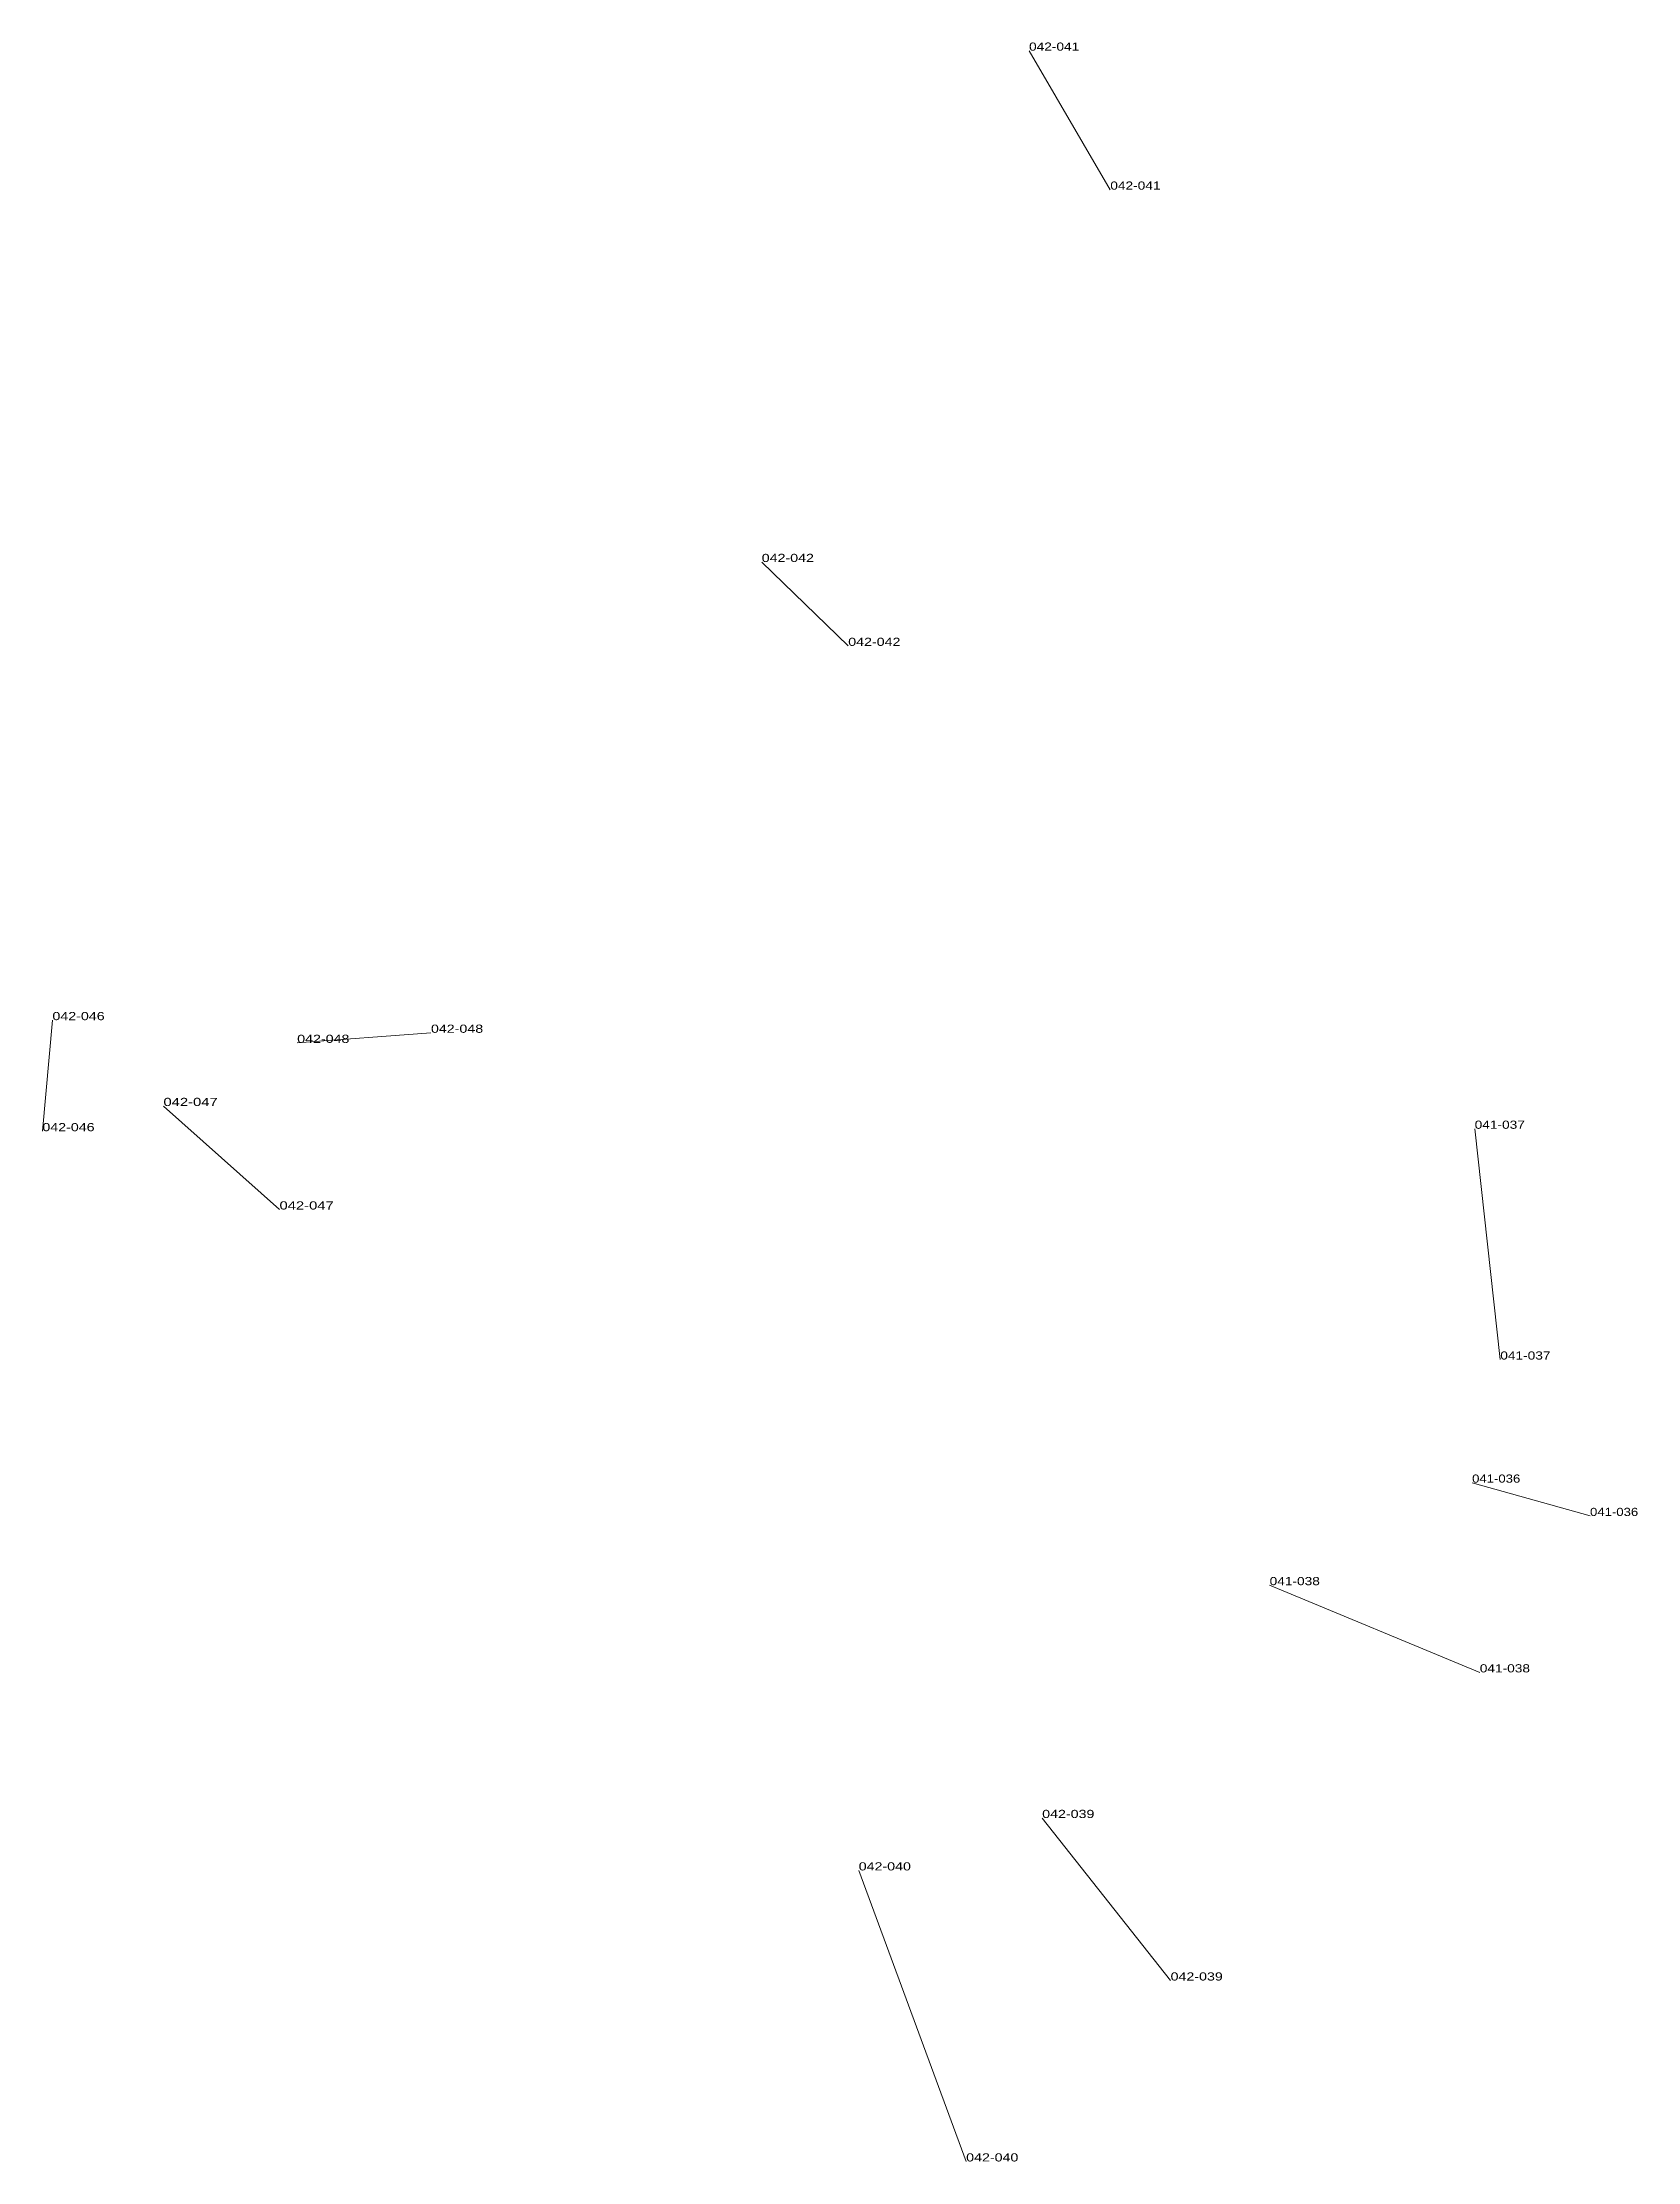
# Model space of a CAD drawing. Header units: metres. Extents: x 571156 to 607184, y 703608 to 727431.
# Drawn here: x 575379 to 575769, y 714578 to 715095 of the extents above; entities that cross this region are included whole.
import ezdxf

# ---------------------------------------------------------------- set-up
doc = ezdxf.new("R2010")
doc.units = ezdxf.units.M
doc.header["$LTSCALE"] = 0.8
doc.layers.add('60', color=7, linetype='Continuous', lineweight=13)
doc.layers.add('61', color=7, linetype='Continuous')

msp = doc.modelspace()

# ---------------------------------------------------------------- texts
at = {"layer": '60'}
for s, width, p in [('042-041', 1.25, (575639.76, 715059.45)), ('042-041', 1.25, (575639.76, 715059.45)), ('042-042', 1.3, (575575.71, 714947.99)), ('042-042', 1.3, (575575.71, 714947.99)), ('042-046', 1.3, (575381.22, 714856.56)), ('042-046', 1.3, (575381.22, 714856.56)), ('042-048', 1.3, (575473.73, 714853.48)), ('042-048', 1.3, (575473.73, 714853.48)), ('041-037', 1.25, (575728.81, 714830.03)), ('041-037', 1.25, (575728.81, 714830.03)), ('042-047', 1.35, (575436.72, 714810.31)), ('042-047', 1.35, (575436.72, 714810.31)), ('041-036', 1.2, (575757, 714735.44)), ('041-036', 1.2, (575757, 714735.44)), ('041-038', 1.25, (575678.7, 714718.53)), ('041-038', 1.25, (575678.7, 714718.53)), ('042-039', 1.3, (575623.11, 714661.66)), ('042-039', 1.3, (575623.11, 714661.66)), ('042-040', 1.3, (575578.27, 714648.85)), ('042-040', 1.3, (575578.27, 714648.85))]:
    msp.add_text(s, height=2, dxfattribs=dict(at, width=width)).set_placement(p)
at = {"layer": '61'}
for s, width, p in [('042-041', 1.25, (575619.9, 715093.4)), ('042-041', 1.25, (575619.9, 715093.4)), ('042-042', 1.3, (575554.57, 714968.49)), ('042-042', 1.3, (575554.57, 714968.49)), ('042-048', 1.3, (575441.04, 714851.01)), ('042-048', 1.3, (575441.04, 714851.01)), ('042-047', 1.35, (575408.36, 714835.59)), ('042-047', 1.35, (575408.36, 714835.59)), ('042-046', 1.3, (575378.76, 714829.43)), ('042-046', 1.3, (575378.76, 714829.43)), ('041-037', 1.25, (575735.07, 714773.65)), ('041-037', 1.25, (575735.07, 714773.65)), ('041-036', 1.2, (575728.18, 714743.58)), ('041-036', 1.2, (575728.18, 714743.58)), ('041-038', 1.25, (575730.06, 714697.23)), ('041-038', 1.25, (575730.06, 714697.23)), ('042-039', 1.3, (575654.49, 714621.95)), ('042-039', 1.3, (575654.49, 714621.95)), ('042-040', 1.3, (575604.53, 714577.75)), ('042-040', 1.3, (575604.53, 714577.75))]:
    msp.add_text(s, height=2, dxfattribs=dict(at, width=width)).set_placement(p)

# ---------------------------------------------------------------- linework, layer by layer
at = {"layer": '60'}
for p, q in [((575619.9, 715093.4), (575639.76, 715059.45)), ((575619.9, 715093.4), (575639.76, 715059.45)), ((575554.57, 714968.49), (575575.71, 714947.99)), ((575554.57, 714968.49), (575575.71, 714947.99)), ((575378.76, 714829.43), (575381.22, 714856.56)), ((575378.76, 714829.43), (575381.22, 714856.56)), ((575441.04, 714851.01), (575473.73, 714853.48)), ((575441.04, 714851.01), (575473.73, 714853.48)), ((575408.36, 714835.59), (575436.72, 714810.31)), ((575408.36, 714835.59), (575436.72, 714810.31)), ((575735.07, 714773.65), (575728.81, 714830.03)), ((575735.07, 714773.65), (575728.81, 714830.03)), ((575728.18, 714743.58), (575757, 714735.44)), ((575728.18, 714743.58), (575757, 714735.44)), ((575730.06, 714697.23), (575678.7, 714718.53)), ((575730.06, 714697.23), (575678.7, 714718.53)), ((575654.49, 714621.95), (575623.11, 714661.66)), ((575654.49, 714621.95), (575623.11, 714661.66)), ((575604.53, 714577.75), (575578.27, 714648.85)), ((575604.53, 714577.75), (575578.27, 714648.85))]:
    msp.add_line(p, q, dxfattribs=at)

msp.set_redraw_order([(e.dxf.handle, doc.entitydb.next_handle()) for e in msp.query("TEXT MTEXT ATTDEF DIMENSION ARC_DIMENSION")])  # texts and dimensions are drawn at this point

doc.saveas('drawing.dxf')
